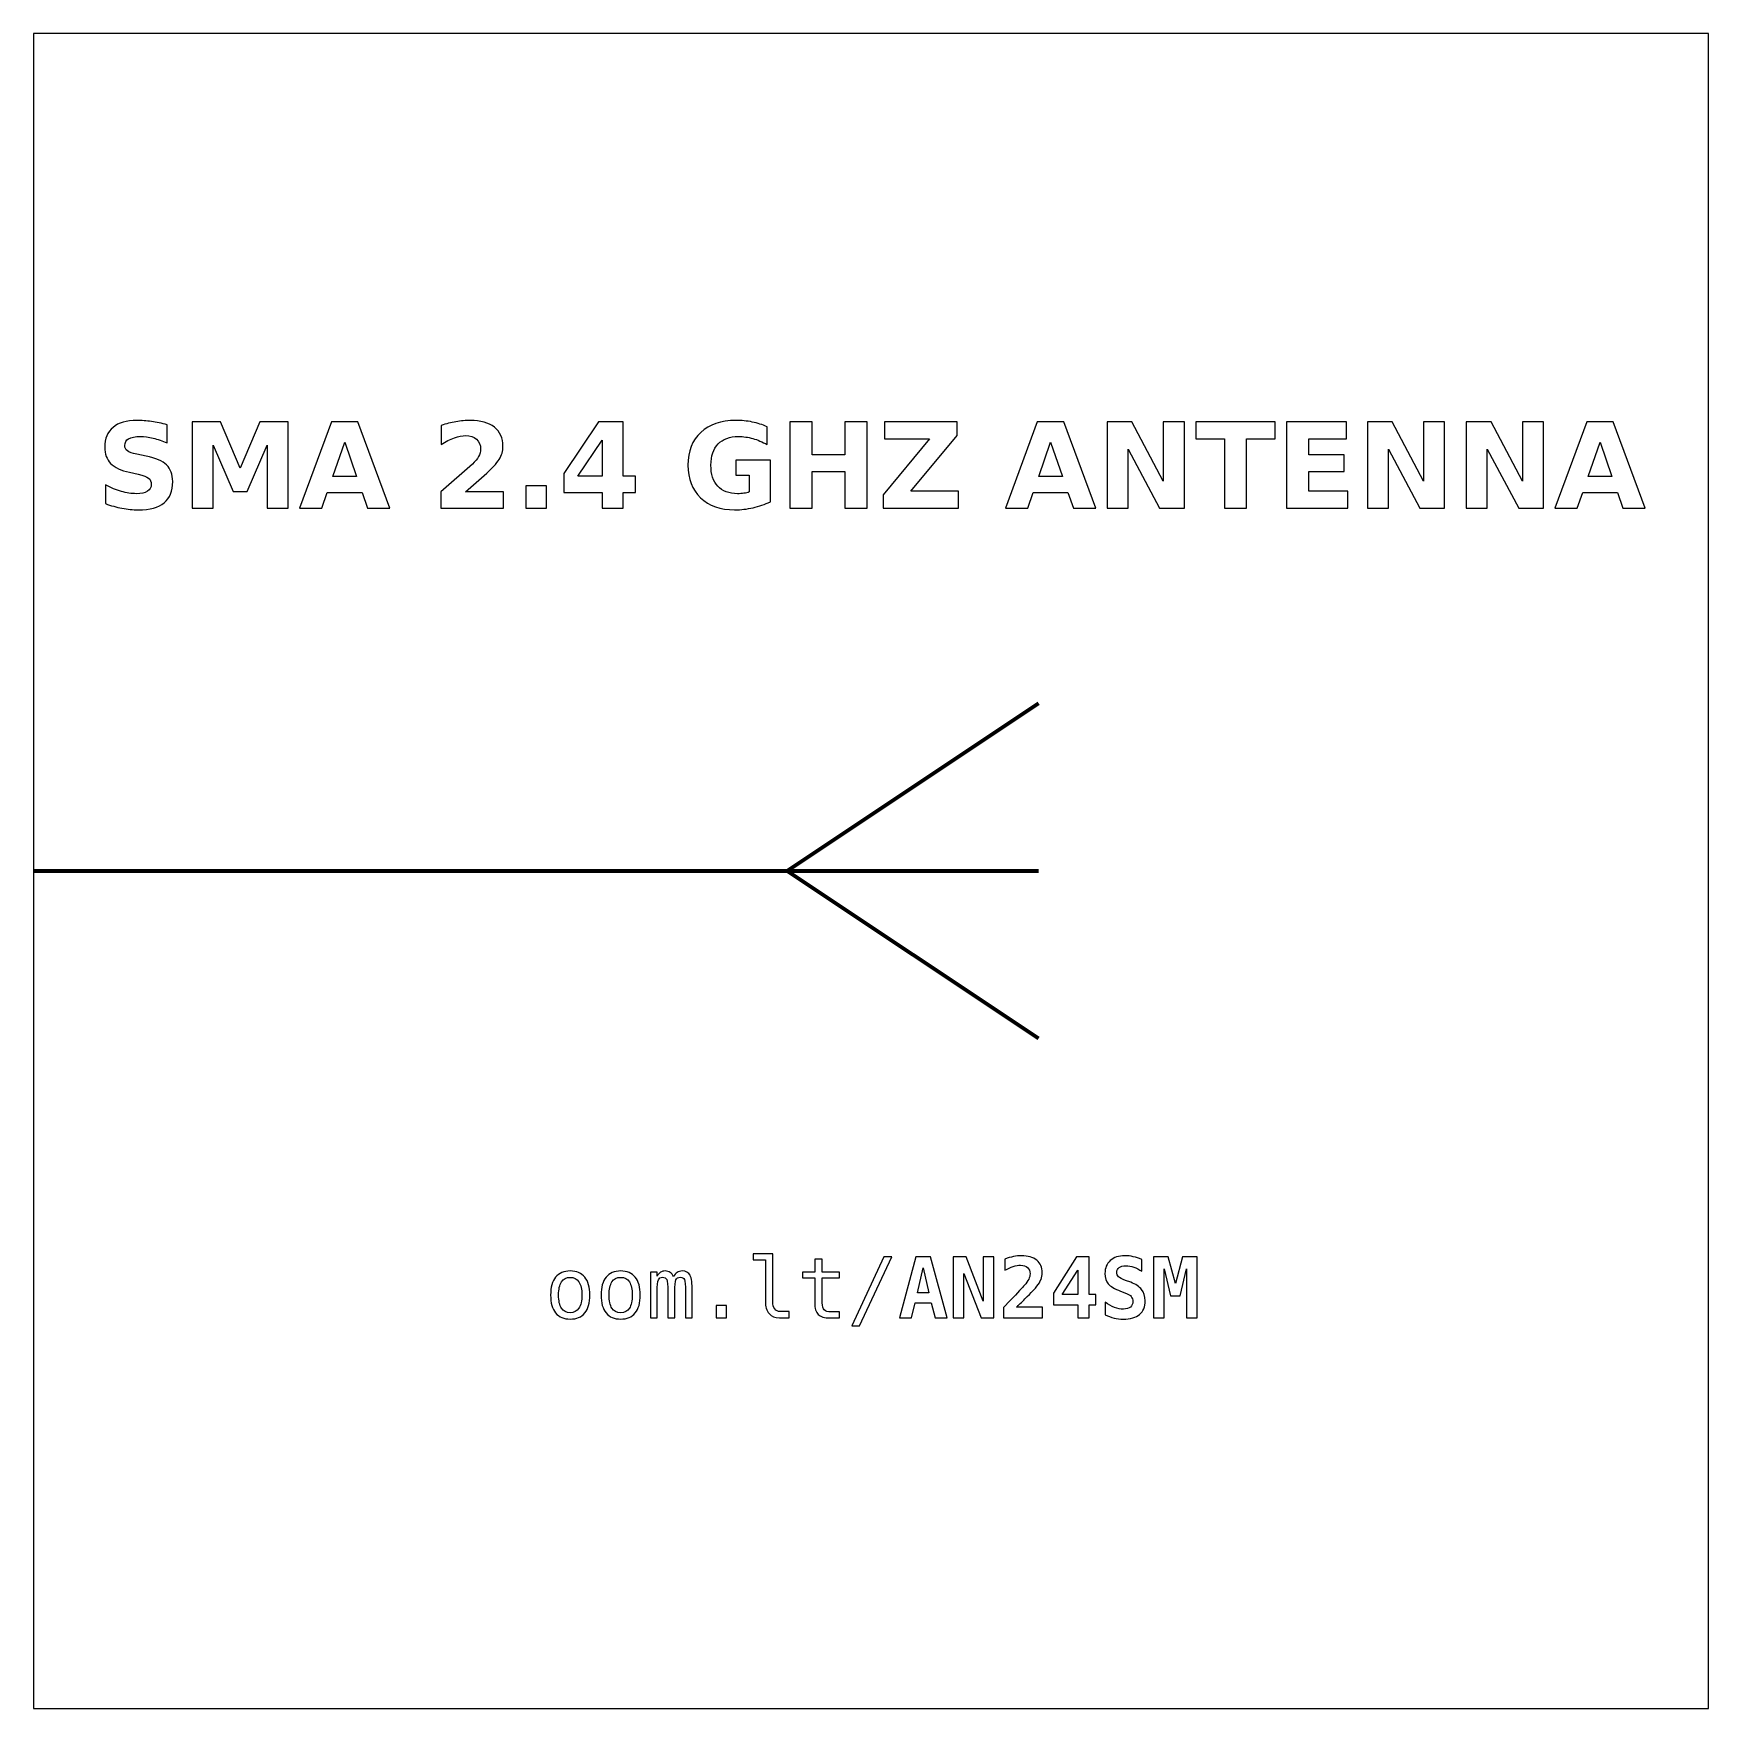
# Model space of a CAD drawing. Header units: centimetres. Extents: x -11.5 to -9.5, y -15.85 to -13.85.
import ezdxf

# ---------------------------------------------------------------- set-up
doc = ezdxf.new("R2010")
doc.units = ezdxf.units.CM
doc.header["$MEASUREMENT"] = 0
doc.layers.add('Layer 1', color=7, linetype='Continuous')

msp = doc.modelspace()

# ---------------------------------------------------------------- linework, layer by layer
at = {"layer": 'Layer 1', "color": 7}
msp.add_open_spline([(-11.5, -13.85), (-11.5, -13.85), (-9.5, -13.85), (-9.5, -13.85), (-9.5, -13.85), (-9.5, -13.85), (-9.5, -15.85), (-9.5, -15.85), (-9.5, -15.85), (-9.5, -15.85), (-11.5, -15.85), (-11.5, -15.85), (-11.5, -15.85), (-11.5, -15.85), (-11.5, -13.85), (-11.5, -13.85)], degree=3, knots=[0, 0, 0, 0, 0.25, 0.25, 0.25, 0.25, 0.5, 0.5, 0.5, 0.5, 0.75, 0.75, 0.75, 0.75, 1, 1, 1, 1], dxfattribs=at)
at = {"layer": 'Layer 1', "color": 250}
for points, knots in [([(-11.34058, -14.31709), (-11.34058, -14.31709), (-11.34058, -14.33884), (-11.34058, -14.33884), (-11.34058, -14.33884), (-11.34623, -14.33632), (-11.35175, -14.33442), (-11.35711, -14.33313), (-11.35711, -14.33313), (-11.3625, -14.33183), (-11.36758, -14.3312), (-11.37235, -14.3312), (-11.37235, -14.3312), (-11.37868, -14.3312), (-11.38338, -14.33207), (-11.38642, -14.33381), (-11.38642, -14.33381), (-11.38945, -14.33557), (-11.39096, -14.33828), (-11.39096, -14.34195), (-11.39096, -14.34195), (-11.39096, -14.3447), (-11.38995, -14.34686), (-11.3879, -14.34839), (-11.3879, -14.34839), (-11.38585, -14.34992), (-11.38214, -14.35126), (-11.37675, -14.35236), (-11.37675, -14.35236), (-11.37675, -14.35236), (-11.36546, -14.35462), (-11.36546, -14.35462), (-11.36546, -14.35462), (-11.35401, -14.35693), (-11.3459, -14.36041), (-11.34108, -14.36511), (-11.34108, -14.36511), (-11.33625, -14.36979), (-11.33383, -14.37645), (-11.33383, -14.38508), (-11.33383, -14.38508), (-11.33383, -14.39644), (-11.33719, -14.40488), (-11.34392, -14.41041), (-11.34392, -14.41041), (-11.35065, -14.41593), (-11.36092, -14.41871), (-11.37475, -14.41871), (-11.37475, -14.41871), (-11.38129, -14.41871), (-11.38783, -14.4181), (-11.39439, -14.41685), (-11.39439, -14.41685), (-11.40095, -14.4156), (-11.40754, -14.41377), (-11.4141, -14.41135), (-11.4141, -14.41135), (-11.4141, -14.41135), (-11.4141, -14.38896), (-11.4141, -14.38896), (-11.4141, -14.38896), (-11.40754, -14.39244), (-11.40119, -14.39507), (-11.39505, -14.39684), (-11.39505, -14.39684), (-11.38891, -14.3986), (-11.38301, -14.39949), (-11.37732, -14.39949), (-11.37732, -14.39949), (-11.37153, -14.39949), (-11.36709, -14.39853), (-11.36401, -14.3966), (-11.36401, -14.3966), (-11.36092, -14.39467), (-11.3594, -14.39192), (-11.3594, -14.38832), (-11.3594, -14.38832), (-11.3594, -14.38512), (-11.36043, -14.38263), (-11.36252, -14.38089), (-11.36252, -14.38089), (-11.36462, -14.37915), (-11.36878, -14.37758), (-11.37504, -14.37621), (-11.37504, -14.37621), (-11.37504, -14.37621), (-11.38531, -14.37393), (-11.38531, -14.37393), (-11.38531, -14.37393), (-11.39559, -14.37172), (-11.40312, -14.36822), (-11.40787, -14.36339), (-11.40787, -14.36339), (-11.41262, -14.35857), (-11.41499, -14.35206), (-11.41499, -14.3439), (-11.41499, -14.3439), (-11.41499, -14.33364), (-11.41168, -14.32576), (-11.40507, -14.32026), (-11.40507, -14.32026), (-11.39846, -14.31473), (-11.38896, -14.31198), (-11.37654, -14.31198), (-11.37654, -14.31198), (-11.3709, -14.31198), (-11.36509, -14.31241), (-11.35911, -14.31325), (-11.35911, -14.31325), (-11.35314, -14.3141), (-11.34696, -14.31537), (-11.34058, -14.31709)], [0, 0, 0, 0, 0.0357143, 0.0357143, 0.0357143, 0.0357143, 0.0714286, 0.0714286, 0.0714286, 0.0714286, 0.1071429, 0.1071429, 0.1071429, 0.1071429, 0.1428571, 0.1428571, 0.1428571, 0.1428571, 0.1785714, 0.1785714, 0.1785714, 0.1785714, 0.2142857, 0.2142857, 0.2142857, 0.2142857, 0.25, 0.25, 0.25, 0.25, 0.2857143, 0.2857143, 0.2857143, 0.2857143, 0.3214286, 0.3214286, 0.3214286, 0.3214286, 0.3571429, 0.3571429, 0.3571429, 0.3571429, 0.3928571, 0.3928571, 0.3928571, 0.3928571, 0.4285714, 0.4285714, 0.4285714, 0.4285714, 0.4642857, 0.4642857, 0.4642857, 0.4642857, 0.5, 0.5, 0.5, 0.5, 0.5357143, 0.5357143, 0.5357143, 0.5357143, 0.5714286, 0.5714286, 0.5714286, 0.5714286, 0.6071429, 0.6071429, 0.6071429, 0.6071429, 0.6428571, 0.6428571, 0.6428571, 0.6428571, 0.6785714, 0.6785714, 0.6785714, 0.6785714, 0.7142857, 0.7142857, 0.7142857, 0.7142857, 0.75, 0.75, 0.75, 0.75, 0.7857143, 0.7857143, 0.7857143, 0.7857143, 0.8214286, 0.8214286, 0.8214286, 0.8214286, 0.8571429, 0.8571429, 0.8571429, 0.8571429, 0.8928571, 0.8928571, 0.8928571, 0.8928571, 0.9285714, 0.9285714, 0.9285714, 0.9285714, 0.9642857, 0.9642857, 0.9642857, 0.9642857, 1, 1, 1, 1]), ([(-11.31055, -14.31384), (-11.31055, -14.31384), (-11.2768, -14.31384), (-11.2768, -14.31384), (-11.2768, -14.31384), (-11.2768, -14.31384), (-11.25335, -14.3689), (-11.25335, -14.3689), (-11.25335, -14.3689), (-11.25335, -14.3689), (-11.22979, -14.31384), (-11.22979, -14.31384), (-11.22979, -14.31384), (-11.22979, -14.31384), (-11.19611, -14.31384), (-11.19611, -14.31384), (-11.19611, -14.31384), (-11.19611, -14.31384), (-11.19611, -14.41671), (-11.19611, -14.41671), (-11.19611, -14.41671), (-11.19611, -14.41671), (-11.22118, -14.41671), (-11.22118, -14.41671), (-11.22118, -14.41671), (-11.22118, -14.41671), (-11.22118, -14.34147), (-11.22118, -14.34147), (-11.22118, -14.34147), (-11.22118, -14.34147), (-11.24489, -14.39693), (-11.24489, -14.39693), (-11.24489, -14.39693), (-11.24489, -14.39693), (-11.2617, -14.39693), (-11.2617, -14.39693), (-11.2617, -14.39693), (-11.2617, -14.39693), (-11.28541, -14.34147), (-11.28541, -14.34147), (-11.28541, -14.34147), (-11.28541, -14.34147), (-11.28541, -14.41671), (-11.28541, -14.41671), (-11.28541, -14.41671), (-11.28541, -14.41671), (-11.31055, -14.41671), (-11.31055, -14.41671), (-11.31055, -14.41671), (-11.31055, -14.41671), (-11.31055, -14.31384), (-11.31055, -14.31384)], [0, 0, 0, 0, 0.0769231, 0.0769231, 0.0769231, 0.0769231, 0.1538462, 0.1538462, 0.1538462, 0.1538462, 0.2307692, 0.2307692, 0.2307692, 0.2307692, 0.3076923, 0.3076923, 0.3076923, 0.3076923, 0.3846154, 0.3846154, 0.3846154, 0.3846154, 0.4615385, 0.4615385, 0.4615385, 0.4615385, 0.5384615, 0.5384615, 0.5384615, 0.5384615, 0.6153846, 0.6153846, 0.6153846, 0.6153846, 0.6923077, 0.6923077, 0.6923077, 0.6923077, 0.7692308, 0.7692308, 0.7692308, 0.7692308, 0.8461538, 0.8461538, 0.8461538, 0.8461538, 0.9230769, 0.9230769, 0.9230769, 0.9230769, 1, 1, 1, 1]), ([(-11.1077, -14.39799), (-11.1077, -14.39799), (-11.14919, -14.39799), (-11.14919, -14.39799), (-11.14919, -14.39799), (-11.14919, -14.39799), (-11.15573, -14.41671), (-11.15573, -14.41671), (-11.15573, -14.41671), (-11.15573, -14.41671), (-11.1824, -14.41671), (-11.1824, -14.41671), (-11.1824, -14.41671), (-11.1824, -14.41671), (-11.1443, -14.31384), (-11.1443, -14.31384), (-11.1443, -14.31384), (-11.1443, -14.31384), (-11.11267, -14.31384), (-11.11267, -14.31384), (-11.11267, -14.31384), (-11.11267, -14.31384), (-11.07457, -14.41671), (-11.07457, -14.41671), (-11.07457, -14.41671), (-11.07457, -14.41671), (-11.10124, -14.41671), (-11.10124, -14.41671), (-11.10124, -14.41671), (-11.10124, -14.41671), (-11.1077, -14.39799), (-11.1077, -14.39799)], [0, 0, 0, 0, 0.125, 0.125, 0.125, 0.125, 0.25, 0.25, 0.25, 0.25, 0.375, 0.375, 0.375, 0.375, 0.5, 0.5, 0.5, 0.5, 0.625, 0.625, 0.625, 0.625, 0.75, 0.75, 0.75, 0.75, 0.875, 0.875, 0.875, 0.875, 1, 1, 1, 1]), ([(-10.98407, -14.39721), (-10.98407, -14.39721), (-10.93879, -14.39721), (-10.93879, -14.39721), (-10.93879, -14.39721), (-10.93879, -14.39721), (-10.93879, -14.41671), (-10.93879, -14.41671), (-10.93879, -14.41671), (-10.93879, -14.41671), (-11.01356, -14.41671), (-11.01356, -14.41671), (-11.01356, -14.41671), (-11.01356, -14.41671), (-11.01356, -14.39721), (-11.01356, -14.39721), (-11.01356, -14.39721), (-11.01356, -14.39721), (-10.976, -14.36408), (-10.976, -14.36408), (-10.976, -14.36408), (-10.97264, -14.36104), (-10.97017, -14.35808), (-10.96857, -14.35519), (-10.96857, -14.35519), (-10.96695, -14.35229), (-10.96615, -14.34928), (-10.96615, -14.34615), (-10.96615, -14.34615), (-10.96615, -14.34133), (-10.96777, -14.33745), (-10.97101, -14.33451), (-10.97101, -14.33451), (-10.97424, -14.33157), (-10.97854, -14.33012), (-10.98393, -14.33012), (-10.98393, -14.33012), (-10.98806, -14.33012), (-10.99258, -14.33101), (-10.9975, -14.33277), (-10.9975, -14.33277), (-11.00241, -14.33454), (-11.00768, -14.33717), (-11.01328, -14.34065), (-11.01328, -14.34065), (-11.01328, -14.34065), (-11.01328, -14.31805), (-11.01328, -14.31805), (-11.01328, -14.31805), (-11.0073, -14.31608), (-11.0014, -14.31457), (-10.99557, -14.31354), (-10.99557, -14.31354), (-10.98973, -14.3125), (-10.98402, -14.31198), (-10.9784, -14.31198), (-10.9784, -14.31198), (-10.9661, -14.31198), (-10.95653, -14.31469), (-10.94971, -14.32012), (-10.94971, -14.32012), (-10.94289, -14.32553), (-10.93948, -14.33308), (-10.93948, -14.34279), (-10.93948, -14.34279), (-10.93948, -14.34839), (-10.94093, -14.35361), (-10.94383, -14.35846), (-10.94383, -14.35846), (-10.94672, -14.3633), (-10.95281, -14.36979), (-10.96208, -14.37793), (-10.96208, -14.37793), (-10.96208, -14.37793), (-10.98407, -14.39721), (-10.98407, -14.39721)], [0, 0, 0, 0, 0.0526316, 0.0526316, 0.0526316, 0.0526316, 0.1052632, 0.1052632, 0.1052632, 0.1052632, 0.1578947, 0.1578947, 0.1578947, 0.1578947, 0.2105263, 0.2105263, 0.2105263, 0.2105263, 0.2631579, 0.2631579, 0.2631579, 0.2631579, 0.3157895, 0.3157895, 0.3157895, 0.3157895, 0.3684211, 0.3684211, 0.3684211, 0.3684211, 0.4210526, 0.4210526, 0.4210526, 0.4210526, 0.4736842, 0.4736842, 0.4736842, 0.4736842, 0.5263158, 0.5263158, 0.5263158, 0.5263158, 0.5789474, 0.5789474, 0.5789474, 0.5789474, 0.6315789, 0.6315789, 0.6315789, 0.6315789, 0.6842105, 0.6842105, 0.6842105, 0.6842105, 0.7368421, 0.7368421, 0.7368421, 0.7368421, 0.7894737, 0.7894737, 0.7894737, 0.7894737, 0.8421053, 0.8421053, 0.8421053, 0.8421053, 0.8947368, 0.8947368, 0.8947368, 0.8947368, 0.9473684, 0.9473684, 0.9473684, 0.9473684, 1, 1, 1, 1]), ([(-10.82539, -14.31384), (-10.82539, -14.31384), (-10.79589, -14.31384), (-10.79589, -14.31384), (-10.79589, -14.31384), (-10.79589, -14.31384), (-10.79589, -14.37875), (-10.79589, -14.37875), (-10.79589, -14.37875), (-10.79589, -14.37875), (-10.78122, -14.37875), (-10.78122, -14.37875), (-10.78122, -14.37875), (-10.78122, -14.37875), (-10.78122, -14.39797), (-10.78122, -14.39797), (-10.78122, -14.39797), (-10.78122, -14.39797), (-10.79589, -14.39797), (-10.79589, -14.39797), (-10.79589, -14.39797), (-10.79589, -14.39797), (-10.79589, -14.41671), (-10.79589, -14.41671), (-10.79589, -14.41671), (-10.79589, -14.41671), (-10.82096, -14.41671), (-10.82096, -14.41671), (-10.82096, -14.41671), (-10.82096, -14.41671), (-10.82096, -14.39797), (-10.82096, -14.39797), (-10.82096, -14.39797), (-10.82096, -14.39797), (-10.86659, -14.39797), (-10.86659, -14.39797), (-10.86659, -14.39797), (-10.86659, -14.39797), (-10.86659, -14.37522), (-10.86659, -14.37522), (-10.86659, -14.37522), (-10.86659, -14.37522), (-10.82539, -14.31384), (-10.82539, -14.31384)], [0, 0, 0, 0, 0.0909091, 0.0909091, 0.0909091, 0.0909091, 0.1818182, 0.1818182, 0.1818182, 0.1818182, 0.2727273, 0.2727273, 0.2727273, 0.2727273, 0.3636364, 0.3636364, 0.3636364, 0.3636364, 0.4545455, 0.4545455, 0.4545455, 0.4545455, 0.5454545, 0.5454545, 0.5454545, 0.5454545, 0.6363636, 0.6363636, 0.6363636, 0.6363636, 0.7272727, 0.7272727, 0.7272727, 0.7272727, 0.8181818, 0.8181818, 0.8181818, 0.8181818, 0.9090909, 0.9090909, 0.9090909, 0.9090909, 1, 1, 1, 1]), ([(-10.62019, -14.40907), (-10.6268, -14.41229), (-10.63366, -14.41469), (-10.64079, -14.41631), (-10.64079, -14.41631), (-10.64792, -14.41791), (-10.65525, -14.41871), (-10.66285, -14.41871), (-10.66285, -14.41871), (-10.67997, -14.41871), (-10.69354, -14.41391), (-10.70356, -14.40434), (-10.70356, -14.40434), (-10.71358, -14.39477), (-10.71859, -14.38179), (-10.71859, -14.36537), (-10.71859, -14.36537), (-10.71859, -14.34879), (-10.71348, -14.33576), (-10.7033, -14.32623), (-10.7033, -14.32623), (-10.69309, -14.31673), (-10.67912, -14.31198), (-10.66139, -14.31198), (-10.66139, -14.31198), (-10.65455, -14.31198), (-10.64799, -14.31262), (-10.64171, -14.31391), (-10.64171, -14.31391), (-10.63545, -14.3152), (-10.62952, -14.31711), (-10.62397, -14.31963), (-10.62397, -14.31963), (-10.62397, -14.31963), (-10.62397, -14.34091), (-10.62397, -14.34091), (-10.62397, -14.34091), (-10.62971, -14.33764), (-10.63543, -14.33522), (-10.6411, -14.33362), (-10.6411, -14.33362), (-10.64676, -14.332), (-10.65245, -14.3312), (-10.65815, -14.3312), (-10.65815, -14.3312), (-10.66873, -14.3312), (-10.67687, -14.33416), (-10.68258, -14.34006), (-10.68258, -14.34006), (-10.6883, -14.34597), (-10.69117, -14.35441), (-10.69117, -14.36537), (-10.69117, -14.36537), (-10.69117, -14.37626), (-10.68841, -14.38468), (-10.68289, -14.3906), (-10.68289, -14.3906), (-10.67738, -14.39653), (-10.66955, -14.39949), (-10.65939, -14.39949), (-10.65939, -14.39949), (-10.65664, -14.39949), (-10.65408, -14.39933), (-10.6517, -14.39898), (-10.6517, -14.39898), (-10.64933, -14.39862), (-10.64721, -14.39808), (-10.64533, -14.39735), (-10.64533, -14.39735), (-10.64533, -14.39735), (-10.64533, -14.37736), (-10.64533, -14.37736), (-10.64533, -14.37736), (-10.64533, -14.37736), (-10.66151, -14.37736), (-10.66151, -14.37736), (-10.66151, -14.37736), (-10.66151, -14.37736), (-10.66151, -14.35958), (-10.66151, -14.35958), (-10.66151, -14.35958), (-10.66151, -14.35958), (-10.62019, -14.35958), (-10.62019, -14.35958), (-10.62019, -14.35958), (-10.62019, -14.35958), (-10.62019, -14.40907), (-10.62019, -14.40907)], [0, 0, 0, 0, 0.0454545, 0.0454545, 0.0454545, 0.0454545, 0.0909091, 0.0909091, 0.0909091, 0.0909091, 0.1363636, 0.1363636, 0.1363636, 0.1363636, 0.1818182, 0.1818182, 0.1818182, 0.1818182, 0.2272727, 0.2272727, 0.2272727, 0.2272727, 0.2727273, 0.2727273, 0.2727273, 0.2727273, 0.3181818, 0.3181818, 0.3181818, 0.3181818, 0.3636364, 0.3636364, 0.3636364, 0.3636364, 0.4090909, 0.4090909, 0.4090909, 0.4090909, 0.4545455, 0.4545455, 0.4545455, 0.4545455, 0.5, 0.5, 0.5, 0.5, 0.5454545, 0.5454545, 0.5454545, 0.5454545, 0.5909091, 0.5909091, 0.5909091, 0.5909091, 0.6363636, 0.6363636, 0.6363636, 0.6363636, 0.6818182, 0.6818182, 0.6818182, 0.6818182, 0.7272727, 0.7272727, 0.7272727, 0.7272727, 0.7727273, 0.7727273, 0.7727273, 0.7727273, 0.8181818, 0.8181818, 0.8181818, 0.8181818, 0.8636364, 0.8636364, 0.8636364, 0.8636364, 0.9090909, 0.9090909, 0.9090909, 0.9090909, 0.9545455, 0.9545455, 0.9545455, 0.9545455, 1, 1, 1, 1]), ([(-10.59683, -14.31384), (-10.59683, -14.31384), (-10.5703, -14.31384), (-10.5703, -14.31384), (-10.5703, -14.31384), (-10.5703, -14.31384), (-10.5703, -14.35305), (-10.5703, -14.35305), (-10.5703, -14.35305), (-10.5703, -14.35305), (-10.53117, -14.35305), (-10.53117, -14.35305), (-10.53117, -14.35305), (-10.53117, -14.35305), (-10.53117, -14.31384), (-10.53117, -14.31384), (-10.53117, -14.31384), (-10.53117, -14.31384), (-10.50464, -14.31384), (-10.50464, -14.31384), (-10.50464, -14.31384), (-10.50464, -14.31384), (-10.50464, -14.41671), (-10.50464, -14.41671), (-10.50464, -14.41671), (-10.50464, -14.41671), (-10.53117, -14.41671), (-10.53117, -14.41671), (-10.53117, -14.41671), (-10.53117, -14.41671), (-10.53117, -14.37311), (-10.53117, -14.37311), (-10.53117, -14.37311), (-10.53117, -14.37311), (-10.5703, -14.37311), (-10.5703, -14.37311), (-10.5703, -14.37311), (-10.5703, -14.37311), (-10.5703, -14.41671), (-10.5703, -14.41671), (-10.5703, -14.41671), (-10.5703, -14.41671), (-10.59683, -14.41671), (-10.59683, -14.41671), (-10.59683, -14.41671), (-10.59683, -14.41671), (-10.59683, -14.31384), (-10.59683, -14.31384)], [0, 0, 0, 0, 0.0833333, 0.0833333, 0.0833333, 0.0833333, 0.1666667, 0.1666667, 0.1666667, 0.1666667, 0.25, 0.25, 0.25, 0.25, 0.3333333, 0.3333333, 0.3333333, 0.3333333, 0.4166667, 0.4166667, 0.4166667, 0.4166667, 0.5, 0.5, 0.5, 0.5, 0.5833333, 0.5833333, 0.5833333, 0.5833333, 0.6666667, 0.6666667, 0.6666667, 0.6666667, 0.75, 0.75, 0.75, 0.75, 0.8333333, 0.8333333, 0.8333333, 0.8333333, 0.9166667, 0.9166667, 0.9166667, 0.9166667, 1, 1, 1, 1]), ([(-10.48377, -14.31384), (-10.48377, -14.31384), (-10.39727, -14.31384), (-10.39727, -14.31384), (-10.39727, -14.31384), (-10.39727, -14.31384), (-10.39727, -14.3299), (-10.39727, -14.3299), (-10.39727, -14.3299), (-10.39727, -14.3299), (-10.45247, -14.39665), (-10.45247, -14.39665), (-10.45247, -14.39665), (-10.45247, -14.39665), (-10.3957, -14.39665), (-10.3957, -14.39665), (-10.3957, -14.39665), (-10.3957, -14.39665), (-10.3957, -14.41671), (-10.3957, -14.41671), (-10.3957, -14.41671), (-10.3957, -14.41671), (-10.48535, -14.41671), (-10.48535, -14.41671), (-10.48535, -14.41671), (-10.48535, -14.41671), (-10.48535, -14.40065), (-10.48535, -14.40065), (-10.48535, -14.40065), (-10.48535, -14.40065), (-10.43015, -14.3339), (-10.43015, -14.3339), (-10.43015, -14.3339), (-10.43015, -14.3339), (-10.48377, -14.3339), (-10.48377, -14.3339), (-10.48377, -14.3339), (-10.48377, -14.3339), (-10.48377, -14.31384), (-10.48377, -14.31384)], [0, 0, 0, 0, 0.1, 0.1, 0.1, 0.1, 0.2, 0.2, 0.2, 0.2, 0.3, 0.3, 0.3, 0.3, 0.4, 0.4, 0.4, 0.4, 0.5, 0.5, 0.5, 0.5, 0.6, 0.6, 0.6, 0.6, 0.7, 0.7, 0.7, 0.7, 0.8, 0.8, 0.8, 0.8, 0.9, 0.9, 0.9, 0.9, 1, 1, 1, 1]), ([(-10.26486, -14.39799), (-10.26486, -14.39799), (-10.30635, -14.39799), (-10.30635, -14.39799), (-10.30635, -14.39799), (-10.30635, -14.39799), (-10.31289, -14.41671), (-10.31289, -14.41671), (-10.31289, -14.41671), (-10.31289, -14.41671), (-10.33956, -14.41671), (-10.33956, -14.41671), (-10.33956, -14.41671), (-10.33956, -14.41671), (-10.30146, -14.31384), (-10.30146, -14.31384), (-10.30146, -14.31384), (-10.30146, -14.31384), (-10.26983, -14.31384), (-10.26983, -14.31384), (-10.26983, -14.31384), (-10.26983, -14.31384), (-10.23173, -14.41671), (-10.23173, -14.41671), (-10.23173, -14.41671), (-10.23173, -14.41671), (-10.2584, -14.41671), (-10.2584, -14.41671), (-10.2584, -14.41671), (-10.2584, -14.41671), (-10.26486, -14.39799), (-10.26486, -14.39799)], [0, 0, 0, 0, 0.125, 0.125, 0.125, 0.125, 0.25, 0.25, 0.25, 0.25, 0.375, 0.375, 0.375, 0.375, 0.5, 0.5, 0.5, 0.5, 0.625, 0.625, 0.625, 0.625, 0.75, 0.75, 0.75, 0.75, 0.875, 0.875, 0.875, 0.875, 1, 1, 1, 1]), ([(-10.21806, -14.31384), (-10.21806, -14.31384), (-10.18843, -14.31384), (-10.18843, -14.31384), (-10.18843, -14.31384), (-10.18843, -14.31384), (-10.15101, -14.3844), (-10.15101, -14.3844), (-10.15101, -14.3844), (-10.15101, -14.3844), (-10.15101, -14.31384), (-10.15101, -14.31384), (-10.15101, -14.31384), (-10.15101, -14.31384), (-10.12587, -14.31384), (-10.12587, -14.31384), (-10.12587, -14.31384), (-10.12587, -14.31384), (-10.12587, -14.41671), (-10.12587, -14.41671), (-10.12587, -14.41671), (-10.12587, -14.41671), (-10.1555, -14.41671), (-10.1555, -14.41671), (-10.1555, -14.41671), (-10.1555, -14.41671), (-10.19292, -14.34615), (-10.19292, -14.34615), (-10.19292, -14.34615), (-10.19292, -14.34615), (-10.19292, -14.41671), (-10.19292, -14.41671), (-10.19292, -14.41671), (-10.19292, -14.41671), (-10.21806, -14.41671), (-10.21806, -14.41671), (-10.21806, -14.41671), (-10.21806, -14.41671), (-10.21806, -14.31384), (-10.21806, -14.31384)], [0, 0, 0, 0, 0.1, 0.1, 0.1, 0.1, 0.2, 0.2, 0.2, 0.2, 0.3, 0.3, 0.3, 0.3, 0.4, 0.4, 0.4, 0.4, 0.5, 0.5, 0.5, 0.5, 0.6, 0.6, 0.6, 0.6, 0.7, 0.7, 0.7, 0.7, 0.8, 0.8, 0.8, 0.8, 0.9, 0.9, 0.9, 0.9, 1, 1, 1, 1]), ([(-10.11225, -14.31384), (-10.11225, -14.31384), (-10.01745, -14.31384), (-10.01745, -14.31384), (-10.01745, -14.31384), (-10.01745, -14.31384), (-10.01745, -14.3339), (-10.01745, -14.3339), (-10.01745, -14.3339), (-10.01745, -14.3339), (-10.05155, -14.3339), (-10.05155, -14.3339), (-10.05155, -14.3339), (-10.05155, -14.3339), (-10.05155, -14.41671), (-10.05155, -14.41671), (-10.05155, -14.41671), (-10.05155, -14.41671), (-10.07808, -14.41671), (-10.07808, -14.41671), (-10.07808, -14.41671), (-10.07808, -14.41671), (-10.07808, -14.3339), (-10.07808, -14.3339), (-10.07808, -14.3339), (-10.07808, -14.3339), (-10.11225, -14.3339), (-10.11225, -14.3339), (-10.11225, -14.3339), (-10.11225, -14.3339), (-10.11225, -14.31384), (-10.11225, -14.31384)], [0, 0, 0, 0, 0.125, 0.125, 0.125, 0.125, 0.25, 0.25, 0.25, 0.25, 0.375, 0.375, 0.375, 0.375, 0.5, 0.5, 0.5, 0.5, 0.625, 0.625, 0.625, 0.625, 0.75, 0.75, 0.75, 0.75, 0.875, 0.875, 0.875, 0.875, 1, 1, 1, 1]), ([(-10.00371, -14.31384), (-10.00371, -14.31384), (-9.93212, -14.31384), (-9.93212, -14.31384), (-9.93212, -14.31384), (-9.93212, -14.31384), (-9.93212, -14.3339), (-9.93212, -14.3339), (-9.93212, -14.3339), (-9.93212, -14.3339), (-9.97718, -14.3339), (-9.97718, -14.3339), (-9.97718, -14.3339), (-9.97718, -14.3339), (-9.97718, -14.35305), (-9.97718, -14.35305), (-9.97718, -14.35305), (-9.97718, -14.35305), (-9.93483, -14.35305), (-9.93483, -14.35305), (-9.93483, -14.35305), (-9.93483, -14.35305), (-9.93483, -14.37311), (-9.93483, -14.37311), (-9.93483, -14.37311), (-9.93483, -14.37311), (-9.97718, -14.37311), (-9.97718, -14.37311), (-9.97718, -14.37311), (-9.97718, -14.37311), (-9.97718, -14.39665), (-9.97718, -14.39665), (-9.97718, -14.39665), (-9.97718, -14.39665), (-9.93062, -14.39665), (-9.93062, -14.39665), (-9.93062, -14.39665), (-9.93062, -14.39665), (-9.93062, -14.41671), (-9.93062, -14.41671), (-9.93062, -14.41671), (-9.93062, -14.41671), (-10.00371, -14.41671), (-10.00371, -14.41671), (-10.00371, -14.41671), (-10.00371, -14.41671), (-10.00371, -14.31384), (-10.00371, -14.31384)], [0, 0, 0, 0, 0.0833333, 0.0833333, 0.0833333, 0.0833333, 0.1666667, 0.1666667, 0.1666667, 0.1666667, 0.25, 0.25, 0.25, 0.25, 0.3333333, 0.3333333, 0.3333333, 0.3333333, 0.4166667, 0.4166667, 0.4166667, 0.4166667, 0.5, 0.5, 0.5, 0.5, 0.5833333, 0.5833333, 0.5833333, 0.5833333, 0.6666667, 0.6666667, 0.6666667, 0.6666667, 0.75, 0.75, 0.75, 0.75, 0.8333333, 0.8333333, 0.8333333, 0.8333333, 0.9166667, 0.9166667, 0.9166667, 0.9166667, 1, 1, 1, 1]), ([(-9.90731, -14.31384), (-9.90731, -14.31384), (-9.87768, -14.31384), (-9.87768, -14.31384), (-9.87768, -14.31384), (-9.87768, -14.31384), (-9.84026, -14.3844), (-9.84026, -14.3844), (-9.84026, -14.3844), (-9.84026, -14.3844), (-9.84026, -14.31384), (-9.84026, -14.31384), (-9.84026, -14.31384), (-9.84026, -14.31384), (-9.81512, -14.31384), (-9.81512, -14.31384), (-9.81512, -14.31384), (-9.81512, -14.31384), (-9.81512, -14.41671), (-9.81512, -14.41671), (-9.81512, -14.41671), (-9.81512, -14.41671), (-9.84475, -14.41671), (-9.84475, -14.41671), (-9.84475, -14.41671), (-9.84475, -14.41671), (-9.88217, -14.34615), (-9.88217, -14.34615), (-9.88217, -14.34615), (-9.88217, -14.34615), (-9.88217, -14.41671), (-9.88217, -14.41671), (-9.88217, -14.41671), (-9.88217, -14.41671), (-9.90731, -14.41671), (-9.90731, -14.41671), (-9.90731, -14.41671), (-9.90731, -14.41671), (-9.90731, -14.31384), (-9.90731, -14.31384)], [0, 0, 0, 0, 0.1, 0.1, 0.1, 0.1, 0.2, 0.2, 0.2, 0.2, 0.3, 0.3, 0.3, 0.3, 0.4, 0.4, 0.4, 0.4, 0.5, 0.5, 0.5, 0.5, 0.6, 0.6, 0.6, 0.6, 0.7, 0.7, 0.7, 0.7, 0.8, 0.8, 0.8, 0.8, 0.9, 0.9, 0.9, 0.9, 1, 1, 1, 1]), ([(-9.78922, -14.31384), (-9.78922, -14.31384), (-9.75959, -14.31384), (-9.75959, -14.31384), (-9.75959, -14.31384), (-9.75959, -14.31384), (-9.72217, -14.3844), (-9.72217, -14.3844), (-9.72217, -14.3844), (-9.72217, -14.3844), (-9.72217, -14.31384), (-9.72217, -14.31384), (-9.72217, -14.31384), (-9.72217, -14.31384), (-9.69703, -14.31384), (-9.69703, -14.31384), (-9.69703, -14.31384), (-9.69703, -14.31384), (-9.69703, -14.41671), (-9.69703, -14.41671), (-9.69703, -14.41671), (-9.69703, -14.41671), (-9.72666, -14.41671), (-9.72666, -14.41671), (-9.72666, -14.41671), (-9.72666, -14.41671), (-9.76408, -14.34615), (-9.76408, -14.34615), (-9.76408, -14.34615), (-9.76408, -14.34615), (-9.76408, -14.41671), (-9.76408, -14.41671), (-9.76408, -14.41671), (-9.76408, -14.41671), (-9.78922, -14.41671), (-9.78922, -14.41671), (-9.78922, -14.41671), (-9.78922, -14.41671), (-9.78922, -14.31384), (-9.78922, -14.31384)], [0, 0, 0, 0, 0.1, 0.1, 0.1, 0.1, 0.2, 0.2, 0.2, 0.2, 0.3, 0.3, 0.3, 0.3, 0.4, 0.4, 0.4, 0.4, 0.5, 0.5, 0.5, 0.5, 0.6, 0.6, 0.6, 0.6, 0.7, 0.7, 0.7, 0.7, 0.8, 0.8, 0.8, 0.8, 0.9, 0.9, 0.9, 0.9, 1, 1, 1, 1]), ([(-9.60871, -14.39799), (-9.60871, -14.39799), (-9.6502, -14.39799), (-9.6502, -14.39799), (-9.6502, -14.39799), (-9.6502, -14.39799), (-9.65674, -14.41671), (-9.65674, -14.41671), (-9.65674, -14.41671), (-9.65674, -14.41671), (-9.68341, -14.41671), (-9.68341, -14.41671), (-9.68341, -14.41671), (-9.68341, -14.41671), (-9.64531, -14.31384), (-9.64531, -14.31384), (-9.64531, -14.31384), (-9.64531, -14.31384), (-9.61368, -14.31384), (-9.61368, -14.31384), (-9.61368, -14.31384), (-9.61368, -14.31384), (-9.57558, -14.41671), (-9.57558, -14.41671), (-9.57558, -14.41671), (-9.57558, -14.41671), (-9.60225, -14.41671), (-9.60225, -14.41671), (-9.60225, -14.41671), (-9.60225, -14.41671), (-9.60871, -14.39799), (-9.60871, -14.39799)], [0, 0, 0, 0, 0.125, 0.125, 0.125, 0.125, 0.25, 0.25, 0.25, 0.25, 0.375, 0.375, 0.375, 0.375, 0.5, 0.5, 0.5, 0.5, 0.625, 0.625, 0.625, 0.625, 0.75, 0.75, 0.75, 0.75, 0.875, 0.875, 0.875, 0.875, 1, 1, 1, 1]), ([(-11.14258, -14.37889), (-11.14258, -14.37889), (-11.11438, -14.37889), (-11.11438, -14.37889), (-11.11438, -14.37889), (-11.11438, -14.37889), (-11.12845, -14.33797), (-11.12845, -14.33797), (-11.12845, -14.33797), (-11.12845, -14.33797), (-11.14258, -14.37889), (-11.14258, -14.37889)], [0, 0, 0, 0, 0.3333333, 0.3333333, 0.3333333, 0.3333333, 0.6666667, 0.6666667, 0.6666667, 0.6666667, 1, 1, 1, 1]), ([(-10.82096, -14.33569), (-10.82096, -14.33569), (-10.85006, -14.37875), (-10.85006, -14.37875), (-10.85006, -14.37875), (-10.85006, -14.37875), (-10.82096, -14.37875), (-10.82096, -14.37875), (-10.82096, -14.37875), (-10.82096, -14.37875), (-10.82096, -14.33569), (-10.82096, -14.33569)], [0, 0, 0, 0, 0.3333333, 0.3333333, 0.3333333, 0.3333333, 0.6666667, 0.6666667, 0.6666667, 0.6666667, 1, 1, 1, 1]), ([(-10.29974, -14.37889), (-10.29974, -14.37889), (-10.27154, -14.37889), (-10.27154, -14.37889), (-10.27154, -14.37889), (-10.27154, -14.37889), (-10.28561, -14.33797), (-10.28561, -14.33797), (-10.28561, -14.33797), (-10.28561, -14.33797), (-10.29974, -14.37889), (-10.29974, -14.37889)], [0, 0, 0, 0, 0.3333333, 0.3333333, 0.3333333, 0.3333333, 0.6666667, 0.6666667, 0.6666667, 0.6666667, 1, 1, 1, 1]), ([(-9.64359, -14.37889), (-9.64359, -14.37889), (-9.61539, -14.37889), (-9.61539, -14.37889), (-9.61539, -14.37889), (-9.61539, -14.37889), (-9.62946, -14.33797), (-9.62946, -14.33797), (-9.62946, -14.33797), (-9.62946, -14.33797), (-9.64359, -14.37889), (-9.64359, -14.37889)], [0, 0, 0, 0, 0.3333333, 0.3333333, 0.3333333, 0.3333333, 0.6666667, 0.6666667, 0.6666667, 0.6666667, 1, 1, 1, 1]), ([(-10.91215, -14.39004), (-10.91215, -14.39004), (-10.88733, -14.39004), (-10.88733, -14.39004), (-10.88733, -14.39004), (-10.88733, -14.39004), (-10.88733, -14.41671), (-10.88733, -14.41671), (-10.88733, -14.41671), (-10.88733, -14.41671), (-10.91215, -14.41671), (-10.91215, -14.41671), (-10.91215, -14.41671), (-10.91215, -14.41671), (-10.91215, -14.39004), (-10.91215, -14.39004)], [0, 0, 0, 0, 0.25, 0.25, 0.25, 0.25, 0.5, 0.5, 0.5, 0.5, 0.75, 0.75, 0.75, 0.75, 1, 1, 1, 1]), ([(-10.61718, -15.3638), (-10.61718, -15.36784), (-10.61644, -15.37087), (-10.61496, -15.37292), (-10.61496, -15.37292), (-10.61348, -15.37497), (-10.61129, -15.376), (-10.60839, -15.376), (-10.60839, -15.376), (-10.60839, -15.376), (-10.59789, -15.376), (-10.59789, -15.376), (-10.59789, -15.376), (-10.59789, -15.376), (-10.59789, -15.38362), (-10.59789, -15.38362), (-10.59789, -15.38362), (-10.59789, -15.38362), (-10.60926, -15.38362), (-10.60926, -15.38362), (-10.60926, -15.38362), (-10.61464, -15.38362), (-10.61879, -15.38189), (-10.62174, -15.37844), (-10.62174, -15.37844), (-10.62469, -15.37499), (-10.62616, -15.3701), (-10.62616, -15.3638), (-10.62616, -15.3638), (-10.62616, -15.3638), (-10.62616, -15.31413), (-10.62616, -15.31413), (-10.62616, -15.31413), (-10.62616, -15.31413), (-10.64056, -15.31413), (-10.64056, -15.31413), (-10.64056, -15.31413), (-10.64056, -15.31413), (-10.64056, -15.3071), (-10.64056, -15.3071), (-10.64056, -15.3071), (-10.64056, -15.3071), (-10.61718, -15.3071), (-10.61718, -15.3071), (-10.61718, -15.3071), (-10.61718, -15.3071), (-10.61718, -15.3638), (-10.61718, -15.3638)], [0, 0, 0, 0, 0.0833333, 0.0833333, 0.0833333, 0.0833333, 0.1666667, 0.1666667, 0.1666667, 0.1666667, 0.25, 0.25, 0.25, 0.25, 0.3333333, 0.3333333, 0.3333333, 0.3333333, 0.4166667, 0.4166667, 0.4166667, 0.4166667, 0.5, 0.5, 0.5, 0.5, 0.5833333, 0.5833333, 0.5833333, 0.5833333, 0.6666667, 0.6666667, 0.6666667, 0.6666667, 0.75, 0.75, 0.75, 0.75, 0.8333333, 0.8333333, 0.8333333, 0.8333333, 0.9166667, 0.9166667, 0.9166667, 0.9166667, 1, 1, 1, 1]), ([(-10.55818, -15.3134), (-10.55818, -15.3134), (-10.55818, -15.32893), (-10.55818, -15.32893), (-10.55818, -15.32893), (-10.55818, -15.32893), (-10.53776, -15.32893), (-10.53776, -15.32893), (-10.53776, -15.32893), (-10.53776, -15.32893), (-10.53776, -15.33592), (-10.53776, -15.33592), (-10.53776, -15.33592), (-10.53776, -15.33592), (-10.55818, -15.33592), (-10.55818, -15.33592), (-10.55818, -15.33592), (-10.55818, -15.33592), (-10.55818, -15.3656), (-10.55818, -15.3656), (-10.55818, -15.3656), (-10.55818, -15.36964), (-10.55742, -15.37245), (-10.55588, -15.37404), (-10.55588, -15.37404), (-10.55435, -15.37564), (-10.55168, -15.37644), (-10.54788, -15.37644), (-10.54788, -15.37644), (-10.54788, -15.37644), (-10.53776, -15.37644), (-10.53776, -15.37644), (-10.53776, -15.37644), (-10.53776, -15.37644), (-10.53776, -15.38362), (-10.53776, -15.38362), (-10.53776, -15.38362), (-10.53776, -15.38362), (-10.54875, -15.38362), (-10.54875, -15.38362), (-10.54875, -15.38362), (-10.5555, -15.38362), (-10.56025, -15.38227), (-10.56302, -15.37957), (-10.56302, -15.37957), (-10.56578, -15.37687), (-10.56717, -15.3722), (-10.56717, -15.3656), (-10.56717, -15.3656), (-10.56717, -15.3656), (-10.56717, -15.33592), (-10.56717, -15.33592), (-10.56717, -15.33592), (-10.56717, -15.33592), (-10.58177, -15.33592), (-10.58177, -15.33592), (-10.58177, -15.33592), (-10.58177, -15.33592), (-10.58177, -15.32893), (-10.58177, -15.32893), (-10.58177, -15.32893), (-10.58177, -15.32893), (-10.56717, -15.32893), (-10.56717, -15.32893), (-10.56717, -15.32893), (-10.56717, -15.32893), (-10.56717, -15.3134), (-10.56717, -15.3134), (-10.56717, -15.3134), (-10.56717, -15.3134), (-10.55818, -15.3134), (-10.55818, -15.3134)], [0, 0, 0, 0, 0.0555556, 0.0555556, 0.0555556, 0.0555556, 0.1111111, 0.1111111, 0.1111111, 0.1111111, 0.1666667, 0.1666667, 0.1666667, 0.1666667, 0.2222222, 0.2222222, 0.2222222, 0.2222222, 0.2777778, 0.2777778, 0.2777778, 0.2777778, 0.3333333, 0.3333333, 0.3333333, 0.3333333, 0.3888889, 0.3888889, 0.3888889, 0.3888889, 0.4444444, 0.4444444, 0.4444444, 0.4444444, 0.5, 0.5, 0.5, 0.5, 0.5555556, 0.5555556, 0.5555556, 0.5555556, 0.6111111, 0.6111111, 0.6111111, 0.6111111, 0.6666667, 0.6666667, 0.6666667, 0.6666667, 0.7222222, 0.7222222, 0.7222222, 0.7222222, 0.7777778, 0.7777778, 0.7777778, 0.7777778, 0.8333333, 0.8333333, 0.8333333, 0.8333333, 0.8888889, 0.8888889, 0.8888889, 0.8888889, 0.9444444, 0.9444444, 0.9444444, 0.9444444, 1, 1, 1, 1]), ([(-10.48454, -15.31071), (-10.48454, -15.31071), (-10.47525, -15.31071), (-10.47525, -15.31071), (-10.47525, -15.31071), (-10.47525, -15.31071), (-10.51364, -15.3929), (-10.51364, -15.3929), (-10.51364, -15.3929), (-10.51364, -15.3929), (-10.52298, -15.3929), (-10.52298, -15.3929), (-10.52298, -15.3929), (-10.52298, -15.3929), (-10.48454, -15.31071), (-10.48454, -15.31071)], [0, 0, 0, 0, 0.25, 0.25, 0.25, 0.25, 0.5, 0.5, 0.5, 0.5, 0.75, 0.75, 0.75, 0.75, 1, 1, 1, 1]), ([(-10.44645, -15.31071), (-10.44645, -15.31071), (-10.42883, -15.31071), (-10.42883, -15.31071), (-10.42883, -15.31071), (-10.42883, -15.31071), (-10.40914, -15.38362), (-10.40914, -15.38362), (-10.40914, -15.38362), (-10.40914, -15.38362), (-10.42355, -15.38362), (-10.42355, -15.38362), (-10.42355, -15.38362), (-10.42355, -15.38362), (-10.42805, -15.3656), (-10.42805, -15.3656), (-10.42805, -15.3656), (-10.42805, -15.3656), (-10.44733, -15.3656), (-10.44733, -15.3656), (-10.44733, -15.3656), (-10.44733, -15.3656), (-10.45173, -15.38362), (-10.45173, -15.38362), (-10.45173, -15.38362), (-10.45173, -15.38362), (-10.46613, -15.38362), (-10.46613, -15.38362), (-10.46613, -15.38362), (-10.46613, -15.38362), (-10.44645, -15.31071), (-10.44645, -15.31071)], [0, 0, 0, 0, 0.125, 0.125, 0.125, 0.125, 0.25, 0.25, 0.25, 0.25, 0.375, 0.375, 0.375, 0.375, 0.5, 0.5, 0.5, 0.5, 0.625, 0.625, 0.625, 0.625, 0.75, 0.75, 0.75, 0.75, 0.875, 0.875, 0.875, 0.875, 1, 1, 1, 1]), ([(-10.40172, -15.31071), (-10.40172, -15.31071), (-10.38624, -15.31071), (-10.38624, -15.31071), (-10.38624, -15.31071), (-10.38624, -15.31071), (-10.36594, -15.3637), (-10.36594, -15.3637), (-10.36594, -15.3637), (-10.36594, -15.3637), (-10.36594, -15.31071), (-10.36594, -15.31071), (-10.36594, -15.31071), (-10.36594, -15.31071), (-10.35323, -15.31071), (-10.35323, -15.31071), (-10.35323, -15.31071), (-10.35323, -15.31071), (-10.35323, -15.38362), (-10.35323, -15.38362), (-10.35323, -15.38362), (-10.35323, -15.38362), (-10.36862, -15.38362), (-10.36862, -15.38362), (-10.36862, -15.38362), (-10.36862, -15.38362), (-10.38902, -15.33063), (-10.38902, -15.33063), (-10.38902, -15.33063), (-10.38902, -15.33063), (-10.38902, -15.38362), (-10.38902, -15.38362), (-10.38902, -15.38362), (-10.38902, -15.38362), (-10.40172, -15.38362), (-10.40172, -15.38362), (-10.40172, -15.38362), (-10.40172, -15.38362), (-10.40172, -15.31071), (-10.40172, -15.31071)], [0, 0, 0, 0, 0.1, 0.1, 0.1, 0.1, 0.2, 0.2, 0.2, 0.2, 0.3, 0.3, 0.3, 0.3, 0.4, 0.4, 0.4, 0.4, 0.5, 0.5, 0.5, 0.5, 0.6, 0.6, 0.6, 0.6, 0.7, 0.7, 0.7, 0.7, 0.8, 0.8, 0.8, 0.8, 0.9, 0.9, 0.9, 0.9, 1, 1, 1, 1]), ([(-10.32614, -15.37092), (-10.32614, -15.37092), (-10.29542, -15.37092), (-10.29542, -15.37092), (-10.29542, -15.37092), (-10.29542, -15.37092), (-10.29542, -15.38362), (-10.29542, -15.38362), (-10.29542, -15.38362), (-10.29542, -15.38362), (-10.34171, -15.38362), (-10.34171, -15.38362), (-10.34171, -15.38362), (-10.34171, -15.38362), (-10.34171, -15.3713), (-10.34171, -15.3713), (-10.34171, -15.3713), (-10.34171, -15.3713), (-10.3339, -15.36302), (-10.3339, -15.36302), (-10.3339, -15.36302), (-10.32463, -15.35315), (-10.31899, -15.34708), (-10.31701, -15.3448), (-10.31701, -15.3448), (-10.31458, -15.342), (-10.31281, -15.33952), (-10.31174, -15.33735), (-10.31174, -15.33735), (-10.31066, -15.33518), (-10.31013, -15.33305), (-10.31013, -15.33093), (-10.31013, -15.33093), (-10.31013, -15.32768), (-10.31111, -15.32516), (-10.31308, -15.3234), (-10.31308, -15.3234), (-10.31504, -15.32161), (-10.31784, -15.32073), (-10.32144, -15.32073), (-10.32144, -15.32073), (-10.32403, -15.32073), (-10.32691, -15.32125), (-10.33011, -15.32226), (-10.33011, -15.32226), (-10.33333, -15.3233), (-10.33666, -15.32478), (-10.34015, -15.32673), (-10.34015, -15.32673), (-10.34015, -15.32673), (-10.34015, -15.3133), (-10.34015, -15.3133), (-10.34015, -15.3133), (-10.33666, -15.31203), (-10.33326, -15.31106), (-10.32991, -15.3104), (-10.32991, -15.3104), (-10.32658, -15.30973), (-10.32338, -15.3094), (-10.32033, -15.3094), (-10.32033, -15.3094), (-10.31261, -15.3094), (-10.30654, -15.3112), (-10.30214, -15.3148), (-10.30214, -15.3148), (-10.29773, -15.31838), (-10.29552, -15.3233), (-10.29552, -15.32951), (-10.29552, -15.32951), (-10.29552, -15.33238), (-10.29601, -15.33507), (-10.29696, -15.33757), (-10.29696, -15.33757), (-10.29793, -15.34008), (-10.29958, -15.34287), (-10.30193, -15.34592), (-10.30193, -15.34592), (-10.30364, -15.34813), (-10.30838, -15.35312), (-10.31613, -15.36087), (-10.31613, -15.36087), (-10.32033, -15.36505), (-10.32366, -15.36842), (-10.32614, -15.37092)], [0, 0, 0, 0, 0.047619, 0.047619, 0.047619, 0.047619, 0.0952381, 0.0952381, 0.0952381, 0.0952381, 0.1428571, 0.1428571, 0.1428571, 0.1428571, 0.1904762, 0.1904762, 0.1904762, 0.1904762, 0.2380952, 0.2380952, 0.2380952, 0.2380952, 0.2857143, 0.2857143, 0.2857143, 0.2857143, 0.3333333, 0.3333333, 0.3333333, 0.3333333, 0.3809524, 0.3809524, 0.3809524, 0.3809524, 0.4285714, 0.4285714, 0.4285714, 0.4285714, 0.4761905, 0.4761905, 0.4761905, 0.4761905, 0.5238095, 0.5238095, 0.5238095, 0.5238095, 0.5714286, 0.5714286, 0.5714286, 0.5714286, 0.6190476, 0.6190476, 0.6190476, 0.6190476, 0.6666667, 0.6666667, 0.6666667, 0.6666667, 0.7142857, 0.7142857, 0.7142857, 0.7142857, 0.7619048, 0.7619048, 0.7619048, 0.7619048, 0.8095238, 0.8095238, 0.8095238, 0.8095238, 0.8571429, 0.8571429, 0.8571429, 0.8571429, 0.9047619, 0.9047619, 0.9047619, 0.9047619, 0.952381, 0.952381, 0.952381, 0.952381, 1, 1, 1, 1]), ([(-10.25448, -15.31071), (-10.25448, -15.31071), (-10.2394, -15.31071), (-10.2394, -15.31071), (-10.2394, -15.31071), (-10.2394, -15.31071), (-10.2394, -15.35553), (-10.2394, -15.35553), (-10.2394, -15.35553), (-10.2394, -15.35553), (-10.2314, -15.35553), (-10.2314, -15.35553), (-10.2314, -15.35553), (-10.2314, -15.35553), (-10.2314, -15.36789), (-10.2314, -15.36789), (-10.2314, -15.36789), (-10.2314, -15.36789), (-10.2394, -15.36789), (-10.2394, -15.36789), (-10.2394, -15.36789), (-10.2394, -15.36789), (-10.2394, -15.38362), (-10.2394, -15.38362), (-10.2394, -15.38362), (-10.2394, -15.38362), (-10.25322, -15.38362), (-10.25322, -15.38362), (-10.25322, -15.38362), (-10.25322, -15.38362), (-10.25322, -15.36789), (-10.25322, -15.36789), (-10.25322, -15.36789), (-10.25322, -15.36789), (-10.28214, -15.36789), (-10.28214, -15.36789), (-10.28214, -15.36789), (-10.28214, -15.36789), (-10.28214, -15.35392), (-10.28214, -15.35392), (-10.28214, -15.35392), (-10.28214, -15.35392), (-10.25448, -15.31071), (-10.25448, -15.31071)], [0, 0, 0, 0, 0.0909091, 0.0909091, 0.0909091, 0.0909091, 0.1818182, 0.1818182, 0.1818182, 0.1818182, 0.2727273, 0.2727273, 0.2727273, 0.2727273, 0.3636364, 0.3636364, 0.3636364, 0.3636364, 0.4545455, 0.4545455, 0.4545455, 0.4545455, 0.5454545, 0.5454545, 0.5454545, 0.5454545, 0.6363636, 0.6363636, 0.6363636, 0.6363636, 0.7272727, 0.7272727, 0.7272727, 0.7272727, 0.8181818, 0.8181818, 0.8181818, 0.8181818, 0.9090909, 0.9090909, 0.9090909, 0.9090909, 1, 1, 1, 1]), ([(-10.20201, -15.35163), (-10.20926, -15.34887), (-10.21418, -15.34595), (-10.21676, -15.34292), (-10.21676, -15.34292), (-10.21933, -15.33987), (-10.22061, -15.33578), (-10.22061, -15.33063), (-10.22061, -15.33063), (-10.22061, -15.32403), (-10.21849, -15.31883), (-10.21426, -15.31506), (-10.21426, -15.31506), (-10.21002, -15.31128), (-10.20422, -15.3094), (-10.19682, -15.3094), (-10.19682, -15.3094), (-10.19347, -15.3094), (-10.19012, -15.30978), (-10.18677, -15.31055), (-10.18677, -15.31055), (-10.18341, -15.31131), (-10.18009, -15.31243), (-10.1768, -15.31393), (-10.1768, -15.31393), (-10.1768, -15.31393), (-10.1768, -15.328), (-10.1768, -15.328), (-10.1768, -15.328), (-10.17991, -15.32581), (-10.18304, -15.32416), (-10.18622, -15.32301), (-10.18622, -15.32301), (-10.18942, -15.32188), (-10.19257, -15.32131), (-10.19571, -15.32131), (-10.19571, -15.32131), (-10.19919, -15.32131), (-10.20186, -15.32201), (-10.20371, -15.32341), (-10.20371, -15.32341), (-10.20556, -15.32481), (-10.20649, -15.32681), (-10.20649, -15.32941), (-10.20649, -15.32941), (-10.20649, -15.33143), (-10.20581, -15.3331), (-10.20446, -15.33442), (-10.20446, -15.33442), (-10.20311, -15.33573), (-10.20029, -15.3372), (-10.19599, -15.33878), (-10.19599, -15.33878), (-10.19599, -15.33878), (-10.18979, -15.34113), (-10.18979, -15.34113), (-10.18979, -15.34113), (-10.18394, -15.34328), (-10.17962, -15.34613), (-10.17685, -15.34968), (-10.17685, -15.34968), (-10.17409, -15.35323), (-10.1727, -15.3577), (-10.1727, -15.3631), (-10.1727, -15.3631), (-10.1727, -15.37047), (-10.17487, -15.37595), (-10.17922, -15.37959), (-10.17922, -15.37959), (-10.18357, -15.38322), (-10.19014, -15.38504), (-10.19892, -15.38504), (-10.19892, -15.38504), (-10.20254, -15.38504), (-10.20616, -15.3846), (-10.20979, -15.38374), (-10.20979, -15.38374), (-10.21341, -15.38287), (-10.21693, -15.3816), (-10.22031, -15.3799), (-10.22031, -15.3799), (-10.22031, -15.3799), (-10.22031, -15.365), (-10.22031, -15.365), (-10.22031, -15.365), (-10.21648, -15.36774), (-10.21274, -15.36979), (-10.20916, -15.37112), (-10.20916, -15.37112), (-10.20556, -15.37245), (-10.20201, -15.37312), (-10.19849, -15.37312), (-10.19849, -15.37312), (-10.19494, -15.37312), (-10.19219, -15.37232), (-10.19024, -15.3707), (-10.19024, -15.3707), (-10.18829, -15.36909), (-10.18731, -15.36683), (-10.18731, -15.36393), (-10.18731, -15.36393), (-10.18731, -15.36175), (-10.18796, -15.35983), (-10.18926, -15.3582), (-10.18926, -15.3582), (-10.19056, -15.35655), (-10.19244, -15.35525), (-10.19492, -15.35432), (-10.19492, -15.35432), (-10.19492, -15.35432), (-10.20201, -15.35163), (-10.20201, -15.35163)], [0, 0, 0, 0, 0.0357143, 0.0357143, 0.0357143, 0.0357143, 0.0714286, 0.0714286, 0.0714286, 0.0714286, 0.1071429, 0.1071429, 0.1071429, 0.1071429, 0.1428571, 0.1428571, 0.1428571, 0.1428571, 0.1785714, 0.1785714, 0.1785714, 0.1785714, 0.2142857, 0.2142857, 0.2142857, 0.2142857, 0.25, 0.25, 0.25, 0.25, 0.2857143, 0.2857143, 0.2857143, 0.2857143, 0.3214286, 0.3214286, 0.3214286, 0.3214286, 0.3571429, 0.3571429, 0.3571429, 0.3571429, 0.3928571, 0.3928571, 0.3928571, 0.3928571, 0.4285714, 0.4285714, 0.4285714, 0.4285714, 0.4642857, 0.4642857, 0.4642857, 0.4642857, 0.5, 0.5, 0.5, 0.5, 0.5357143, 0.5357143, 0.5357143, 0.5357143, 0.5714286, 0.5714286, 0.5714286, 0.5714286, 0.6071429, 0.6071429, 0.6071429, 0.6071429, 0.6428571, 0.6428571, 0.6428571, 0.6428571, 0.6785714, 0.6785714, 0.6785714, 0.6785714, 0.7142857, 0.7142857, 0.7142857, 0.7142857, 0.75, 0.75, 0.75, 0.75, 0.7857143, 0.7857143, 0.7857143, 0.7857143, 0.8214286, 0.8214286, 0.8214286, 0.8214286, 0.8571429, 0.8571429, 0.8571429, 0.8571429, 0.8928571, 0.8928571, 0.8928571, 0.8928571, 0.9285714, 0.9285714, 0.9285714, 0.9285714, 0.9642857, 0.9642857, 0.9642857, 0.9642857, 1, 1, 1, 1]), ([(-10.1625, -15.31071), (-10.1625, -15.31071), (-10.14531, -15.31071), (-10.14531, -15.31071), (-10.14531, -15.31071), (-10.14531, -15.31071), (-10.13661, -15.3427), (-10.13661, -15.3427), (-10.13661, -15.3427), (-10.13661, -15.3427), (-10.12798, -15.31071), (-10.12798, -15.31071), (-10.12798, -15.31071), (-10.12798, -15.31071), (-10.11069, -15.31071), (-10.11069, -15.31071), (-10.11069, -15.31071), (-10.11069, -15.31071), (-10.11069, -15.38362), (-10.11069, -15.38362), (-10.11069, -15.38362), (-10.11069, -15.38362), (-10.1231, -15.38362), (-10.1231, -15.38362), (-10.1231, -15.38362), (-10.1231, -15.38362), (-10.1231, -15.32521), (-10.1231, -15.32521), (-10.1231, -15.32521), (-10.1231, -15.32521), (-10.13081, -15.3571), (-10.13081, -15.3571), (-10.13081, -15.3571), (-10.13081, -15.3571), (-10.14228, -15.3571), (-10.14228, -15.3571), (-10.14228, -15.3571), (-10.14228, -15.3571), (-10.1501, -15.32521), (-10.1501, -15.32521), (-10.1501, -15.32521), (-10.1501, -15.32521), (-10.1501, -15.38362), (-10.1501, -15.38362), (-10.1501, -15.38362), (-10.1501, -15.38362), (-10.1625, -15.38362), (-10.1625, -15.38362), (-10.1625, -15.38362), (-10.1625, -15.38362), (-10.1625, -15.31071), (-10.1625, -15.31071)], [0, 0, 0, 0, 0.0769231, 0.0769231, 0.0769231, 0.0769231, 0.1538462, 0.1538462, 0.1538462, 0.1538462, 0.2307692, 0.2307692, 0.2307692, 0.2307692, 0.3076923, 0.3076923, 0.3076923, 0.3076923, 0.3846154, 0.3846154, 0.3846154, 0.3846154, 0.4615385, 0.4615385, 0.4615385, 0.4615385, 0.5384615, 0.5384615, 0.5384615, 0.5384615, 0.6153846, 0.6153846, 0.6153846, 0.6153846, 0.6923077, 0.6923077, 0.6923077, 0.6923077, 0.7692308, 0.7692308, 0.7692308, 0.7692308, 0.8461538, 0.8461538, 0.8461538, 0.8461538, 0.9230769, 0.9230769, 0.9230769, 0.9230769, 1, 1, 1, 1]), ([(-10.85913, -15.32761), (-10.85155, -15.32761), (-10.84575, -15.33006), (-10.84173, -15.33498), (-10.84173, -15.33498), (-10.83771, -15.3399), (-10.8357, -15.34702), (-10.8357, -15.35632), (-10.8357, -15.35632), (-10.8357, -15.36567), (-10.8377, -15.37279), (-10.8417, -15.37769), (-10.8417, -15.37769), (-10.84572, -15.38259), (-10.85152, -15.38504), (-10.85913, -15.38504), (-10.85913, -15.38504), (-10.86673, -15.38504), (-10.87252, -15.38259), (-10.87654, -15.37769), (-10.87654, -15.37769), (-10.88054, -15.37279), (-10.88254, -15.36567), (-10.88254, -15.35632), (-10.88254, -15.35632), (-10.88254, -15.34702), (-10.88054, -15.3399), (-10.87654, -15.33498), (-10.87654, -15.33498), (-10.87252, -15.33006), (-10.86673, -15.32761), (-10.85913, -15.32761)], [0, 0, 0, 0, 0.125, 0.125, 0.125, 0.125, 0.25, 0.25, 0.25, 0.25, 0.375, 0.375, 0.375, 0.375, 0.5, 0.5, 0.5, 0.5, 0.625, 0.625, 0.625, 0.625, 0.75, 0.75, 0.75, 0.75, 0.875, 0.875, 0.875, 0.875, 1, 1, 1, 1]), ([(-10.85913, -15.33523), (-10.8637, -15.33523), (-10.86715, -15.337), (-10.8695, -15.34055), (-10.8695, -15.34055), (-10.87185, -15.3441), (-10.87302, -15.34937), (-10.87302, -15.35632), (-10.87302, -15.35632), (-10.87302, -15.36325), (-10.87185, -15.3685), (-10.8695, -15.37207), (-10.8695, -15.37207), (-10.86715, -15.37564), (-10.8637, -15.37742), (-10.85913, -15.37742), (-10.85913, -15.37742), (-10.85455, -15.37742), (-10.85108, -15.37564), (-10.84873, -15.37207), (-10.84873, -15.37207), (-10.84638, -15.3685), (-10.84522, -15.36325), (-10.84522, -15.35632), (-10.84522, -15.35632), (-10.84522, -15.34937), (-10.84638, -15.3441), (-10.84873, -15.34055), (-10.84873, -15.34055), (-10.85108, -15.337), (-10.85455, -15.33523), (-10.85913, -15.33523)], [0, 0, 0, 0, 0.125, 0.125, 0.125, 0.125, 0.25, 0.25, 0.25, 0.25, 0.375, 0.375, 0.375, 0.375, 0.5, 0.5, 0.5, 0.5, 0.625, 0.625, 0.625, 0.625, 0.75, 0.75, 0.75, 0.75, 0.875, 0.875, 0.875, 0.875, 1, 1, 1, 1]), ([(-10.79892, -15.32761), (-10.79134, -15.32761), (-10.78554, -15.33006), (-10.78152, -15.33498), (-10.78152, -15.33498), (-10.7775, -15.3399), (-10.77549, -15.34702), (-10.77549, -15.35632), (-10.77549, -15.35632), (-10.77549, -15.36567), (-10.77749, -15.37279), (-10.78149, -15.37769), (-10.78149, -15.37769), (-10.78551, -15.38259), (-10.79131, -15.38504), (-10.79892, -15.38504), (-10.79892, -15.38504), (-10.80652, -15.38504), (-10.81231, -15.38259), (-10.81633, -15.37769), (-10.81633, -15.37769), (-10.82033, -15.37279), (-10.82233, -15.36567), (-10.82233, -15.35632), (-10.82233, -15.35632), (-10.82233, -15.34702), (-10.82033, -15.3399), (-10.81633, -15.33498), (-10.81633, -15.33498), (-10.81231, -15.33006), (-10.80652, -15.32761), (-10.79892, -15.32761)], [0, 0, 0, 0, 0.125, 0.125, 0.125, 0.125, 0.25, 0.25, 0.25, 0.25, 0.375, 0.375, 0.375, 0.375, 0.5, 0.5, 0.5, 0.5, 0.625, 0.625, 0.625, 0.625, 0.75, 0.75, 0.75, 0.75, 0.875, 0.875, 0.875, 0.875, 1, 1, 1, 1]), ([(-10.79892, -15.33523), (-10.80349, -15.33523), (-10.80694, -15.337), (-10.80929, -15.34055), (-10.80929, -15.34055), (-10.81164, -15.3441), (-10.81281, -15.34937), (-10.81281, -15.35632), (-10.81281, -15.35632), (-10.81281, -15.36325), (-10.81164, -15.3685), (-10.80929, -15.37207), (-10.80929, -15.37207), (-10.80694, -15.37564), (-10.80349, -15.37742), (-10.79892, -15.37742), (-10.79892, -15.37742), (-10.79434, -15.37742), (-10.79087, -15.37564), (-10.78852, -15.37207), (-10.78852, -15.37207), (-10.78617, -15.3685), (-10.78501, -15.36325), (-10.78501, -15.35632), (-10.78501, -15.35632), (-10.78501, -15.34937), (-10.78617, -15.3441), (-10.78852, -15.34055), (-10.78852, -15.34055), (-10.79087, -15.337), (-10.79434, -15.33523), (-10.79892, -15.33523)], [0, 0, 0, 0, 0.125, 0.125, 0.125, 0.125, 0.25, 0.25, 0.25, 0.25, 0.375, 0.375, 0.375, 0.375, 0.5, 0.5, 0.5, 0.5, 0.625, 0.625, 0.625, 0.625, 0.75, 0.75, 0.75, 0.75, 0.875, 0.875, 0.875, 0.875, 1, 1, 1, 1]), ([(-10.7358, -15.3345), (-10.7347, -15.33215), (-10.73328, -15.33041), (-10.73156, -15.3293), (-10.73156, -15.3293), (-10.72986, -15.32818), (-10.7278, -15.32761), (-10.7254, -15.32761), (-10.7254, -15.32761), (-10.721, -15.32761), (-10.71789, -15.32931), (-10.71609, -15.33271), (-10.71609, -15.33271), (-10.71428, -15.33612), (-10.71338, -15.34252), (-10.71338, -15.35193), (-10.71338, -15.35193), (-10.71338, -15.35193), (-10.71338, -15.38362), (-10.71338, -15.38362), (-10.71338, -15.38362), (-10.71338, -15.38362), (-10.72158, -15.38362), (-10.72158, -15.38362), (-10.72158, -15.38362), (-10.72158, -15.38362), (-10.72158, -15.35232), (-10.72158, -15.35232), (-10.72158, -15.35232), (-10.72158, -15.3446), (-10.72201, -15.33982), (-10.72288, -15.33793), (-10.72288, -15.33793), (-10.72373, -15.33607), (-10.72531, -15.33513), (-10.7276, -15.33513), (-10.7276, -15.33513), (-10.7302, -15.33513), (-10.73198, -15.33613), (-10.73295, -15.33813), (-10.73295, -15.33813), (-10.7339, -15.34013), (-10.73438, -15.34487), (-10.73438, -15.35232), (-10.73438, -15.35232), (-10.73438, -15.35232), (-10.73438, -15.38362), (-10.73438, -15.38362), (-10.73438, -15.38362), (-10.73438, -15.38362), (-10.74258, -15.38362), (-10.74258, -15.38362), (-10.74258, -15.38362), (-10.74258, -15.38362), (-10.74258, -15.35232), (-10.74258, -15.35232), (-10.74258, -15.35232), (-10.74258, -15.3445), (-10.74305, -15.33968), (-10.74398, -15.33787), (-10.74398, -15.33787), (-10.7449, -15.33605), (-10.74656, -15.33513), (-10.74898, -15.33513), (-10.74898, -15.33513), (-10.75136, -15.33513), (-10.75302, -15.33613), (-10.75393, -15.33813), (-10.75393, -15.33813), (-10.75487, -15.34013), (-10.75533, -15.34487), (-10.75533, -15.35232), (-10.75533, -15.35232), (-10.75533, -15.35232), (-10.75533, -15.38362), (-10.75533, -15.38362), (-10.75533, -15.38362), (-10.75533, -15.38362), (-10.76348, -15.38362), (-10.76348, -15.38362), (-10.76348, -15.38362), (-10.76348, -15.38362), (-10.76348, -15.32893), (-10.76348, -15.32893), (-10.76348, -15.32893), (-10.76348, -15.32893), (-10.75533, -15.32893), (-10.75533, -15.32893), (-10.75533, -15.32893), (-10.75533, -15.32893), (-10.75533, -15.33361), (-10.75533, -15.33361), (-10.75533, -15.33361), (-10.75427, -15.33166), (-10.75292, -15.33018), (-10.7513, -15.32915), (-10.7513, -15.32915), (-10.7497, -15.32813), (-10.74786, -15.32761), (-10.74581, -15.32761), (-10.74581, -15.32761), (-10.74333, -15.32761), (-10.74128, -15.32818), (-10.73963, -15.32931), (-10.73963, -15.32931), (-10.73798, -15.33046), (-10.73671, -15.33218), (-10.7358, -15.3345)], [0, 0, 0, 0, 0.037037, 0.037037, 0.037037, 0.037037, 0.0740741, 0.0740741, 0.0740741, 0.0740741, 0.1111111, 0.1111111, 0.1111111, 0.1111111, 0.1481481, 0.1481481, 0.1481481, 0.1481481, 0.1851852, 0.1851852, 0.1851852, 0.1851852, 0.2222222, 0.2222222, 0.2222222, 0.2222222, 0.2592593, 0.2592593, 0.2592593, 0.2592593, 0.2962963, 0.2962963, 0.2962963, 0.2962963, 0.3333333, 0.3333333, 0.3333333, 0.3333333, 0.3703704, 0.3703704, 0.3703704, 0.3703704, 0.4074074, 0.4074074, 0.4074074, 0.4074074, 0.4444444, 0.4444444, 0.4444444, 0.4444444, 0.4814815, 0.4814815, 0.4814815, 0.4814815, 0.5185185, 0.5185185, 0.5185185, 0.5185185, 0.5555556, 0.5555556, 0.5555556, 0.5555556, 0.5925926, 0.5925926, 0.5925926, 0.5925926, 0.6296296, 0.6296296, 0.6296296, 0.6296296, 0.6666667, 0.6666667, 0.6666667, 0.6666667, 0.7037037, 0.7037037, 0.7037037, 0.7037037, 0.7407407, 0.7407407, 0.7407407, 0.7407407, 0.7777778, 0.7777778, 0.7777778, 0.7777778, 0.8148148, 0.8148148, 0.8148148, 0.8148148, 0.8518519, 0.8518519, 0.8518519, 0.8518519, 0.8888889, 0.8888889, 0.8888889, 0.8888889, 0.9259259, 0.9259259, 0.9259259, 0.9259259, 0.962963, 0.962963, 0.962963, 0.962963, 1, 1, 1, 1]), ([(-10.43766, -15.3239), (-10.43766, -15.3239), (-10.44445, -15.35373), (-10.44445, -15.35373), (-10.44445, -15.35373), (-10.44445, -15.35373), (-10.43083, -15.35373), (-10.43083, -15.35373), (-10.43083, -15.35373), (-10.43083, -15.35373), (-10.43766, -15.3239), (-10.43766, -15.3239)], [0, 0, 0, 0, 0.3333333, 0.3333333, 0.3333333, 0.3333333, 0.6666667, 0.6666667, 0.6666667, 0.6666667, 1, 1, 1, 1]), ([(-10.25322, -15.32673), (-10.25322, -15.32673), (-10.27164, -15.35553), (-10.27164, -15.35553), (-10.27164, -15.35553), (-10.27164, -15.35553), (-10.25322, -15.35553), (-10.25322, -15.35553), (-10.25322, -15.35553), (-10.25322, -15.35553), (-10.25322, -15.32673), (-10.25322, -15.32673)], [0, 0, 0, 0, 0.3333333, 0.3333333, 0.3333333, 0.3333333, 0.6666667, 0.6666667, 0.6666667, 0.6666667, 1, 1, 1, 1]), ([(-10.6847, -15.36872), (-10.6847, -15.36872), (-10.6724, -15.36872), (-10.6724, -15.36872), (-10.6724, -15.36872), (-10.6724, -15.36872), (-10.6724, -15.38362), (-10.6724, -15.38362), (-10.6724, -15.38362), (-10.6724, -15.38362), (-10.6847, -15.38362), (-10.6847, -15.38362), (-10.6847, -15.38362), (-10.6847, -15.38362), (-10.6847, -15.36872), (-10.6847, -15.36872)], [0, 0, 0, 0, 0.25, 0.25, 0.25, 0.25, 0.5, 0.5, 0.5, 0.5, 0.75, 0.75, 0.75, 0.75, 1, 1, 1, 1])]:
    msp.add_open_spline(points, degree=3, knots=knots, dxfattribs=at)
at = {"layer": 'Layer 1', "color": 250, "lineweight": 106}
for points in [[(-10.3, -14.64999), (-10.3, -14.64999), (-10.6, -14.85), (-10.6, -14.85)], [(-10.3, -14.85), (-10.3, -14.85), (-11.5, -14.85), (-11.5, -14.85)], [(-10.3, -15.05001), (-10.3, -15.05001), (-10.6, -14.85), (-10.6, -14.85)]]:
    msp.add_open_spline(points, degree=3, dxfattribs=at)

doc.saveas('drawing.dxf')
